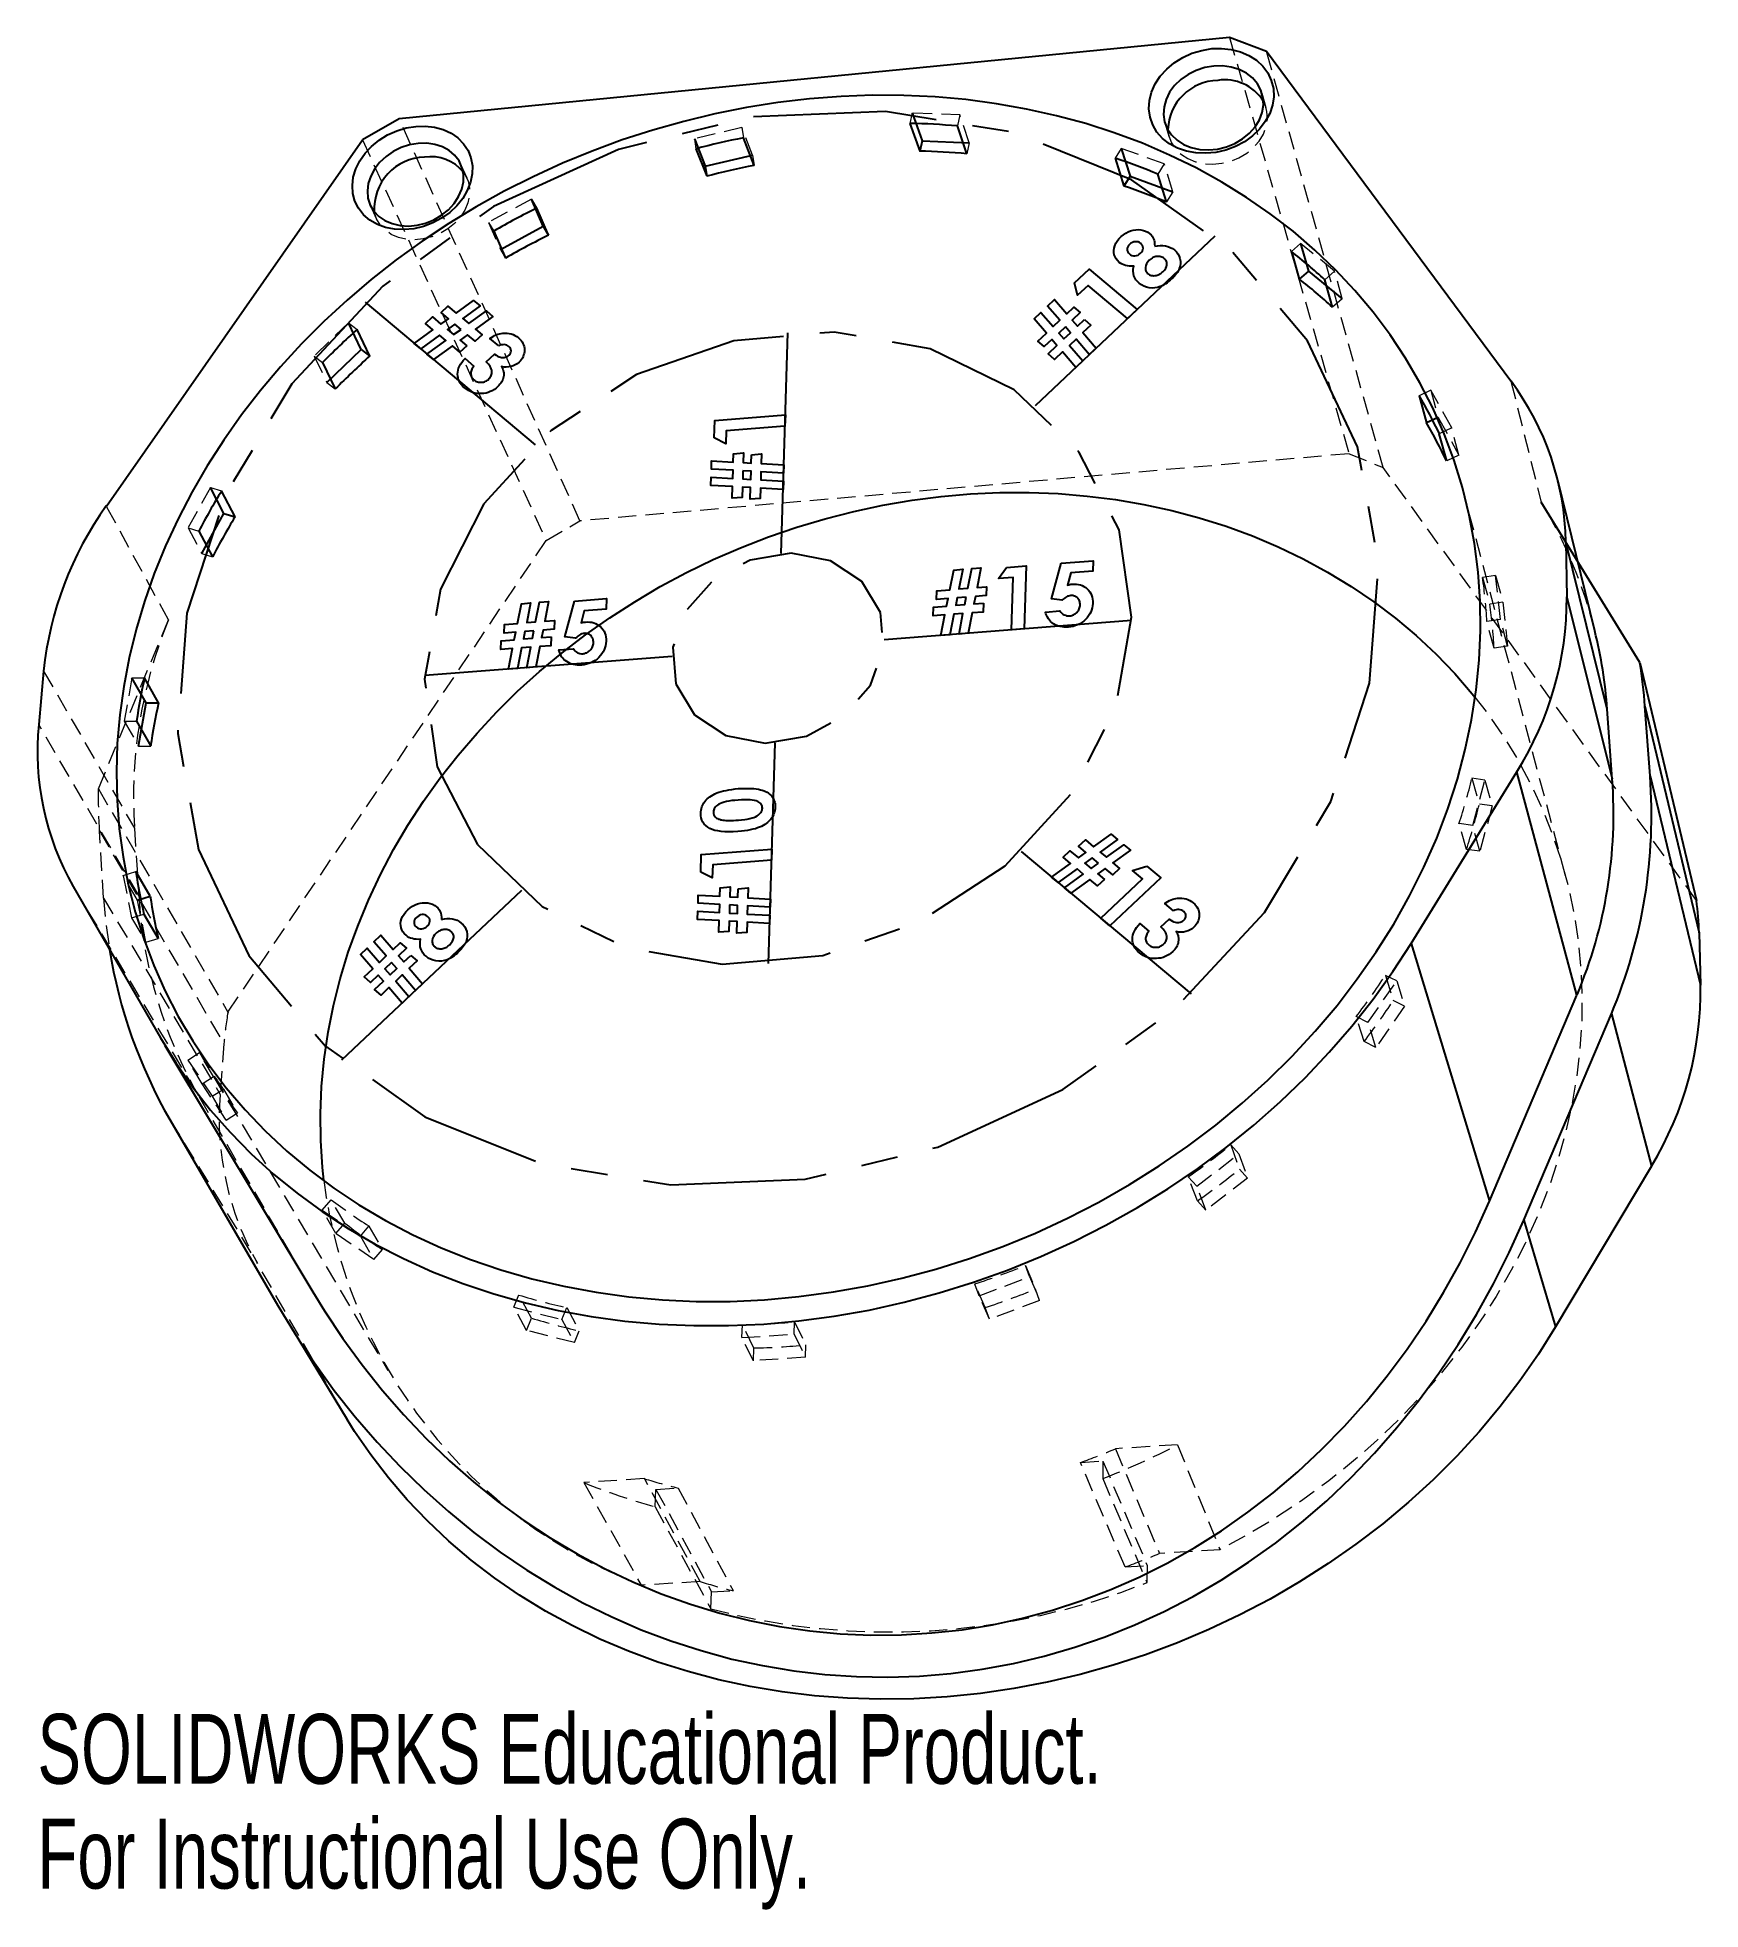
# Model space of a CAD drawing. Header units: millimetres. Extents: x -64 to 51, y -57 to 73.
import ezdxf

# ---------------------------------------------------------------- set-up
doc = ezdxf.new("R2010")
doc.units = ezdxf.units.MM
doc.linetypes.add('CENTERX2', pattern=[20.32, 12.7, -2.54, 2.54, -2.54])
doc.linetypes.add('HIDDEN', pattern=[1.905, 1.27, -0.635])
doc.styles.add('SLDTEXTSTYLE0', font='TXT', dxfattribs={"width": 0.7})

msp = doc.modelspace()

# ---------------------------------------------------------------- texts
at = {"color": 7, "linetype": 'Continuous', "char_height": 4.8336, "attachment_point": 1, "style": 'SLDTEXTSTYLE0'}
for s, insert in [('SOLIDWORKS Educational Product.', (-64.09, -43.36)), ('For Instructional Use Only.', (-64.09, -50.61))]:
    msp.add_mtext(s, dxfattribs=dict(at, insert=insert))

# ---------------------------------------------------------------- linework, layer by layer
at = {"color": 7, "linetype": 'Continuous', "lineweight": 25}
for p, q in [((18.44, 72.66), (-39.05, 67.03)), ((21, 71.68), (18.44, 72.66)), ((37.92, 48.87), (21, 71.68)), ((-3.53, 67.43), (-2.85, 65.51)), ((-39.05, 67.03), (-41.59, 65.58)), ((-3.69, 66.71), (-3.01, 64.79)), ((0.26, 64.61), (-0.4, 66.53)), ((-59.32, 40.23), (-41.59, 65.58)), ((-18.61, 65.65), (-17.86, 63.74)), ((-18.51, 64.95), (-17.75, 63.05)), ((-14.47, 63.8), (-15.21, 65.7)), ((-2.85, 65.51), (-3.01, 64.79)), ((-2.85, 65.51), (0.42, 65.36)), ((10.94, 64.97), (11.55, 63.05)), ((-17.86, 63.74), (-14.59, 64.52)), ((-17.86, 63.74), (-17.75, 63.05)), ((10.52, 64.3), (11.13, 62.37)), ((11.55, 63.05), (11.13, 62.37)), ((11.55, 63.05), (14.51, 61.97)), ((14.07, 61.27), (13.48, 63.19)), ((-29.08, 59.59), (-29.89, 61.47)), ((-28.7, 58.97), (-29.51, 60.85)), ((-32.5, 59.26), (-31.68, 57.39)), ((-32.04, 57.98), (-29.08, 59.59)), ((-29.08, 59.59), (-28.7, 58.97)), ((23.36, 58.4), (23.91, 56.49)), ((22.72, 57.84), (23.26, 55.93)), ((23.91, 56.49), (23.26, 55.93)), ((23.91, 56.49), (26.24, 54.56)), ((25.57, 53.98), (25.03, 55.89)), ((-41.68, 51.07), (-42.56, 52.91)), ((-41.08, 50.61), (-41.96, 52.45)), ((-44.05, 48.77), (-41.68, 51.07)), ((-41.68, 51.07), (-41.08, 50.61)), ((-44.36, 50.16), (-43.47, 48.33)), ((31.56, 47.86), (32.07, 45.98)), ((32.88, 46.35), (32.07, 45.98)), ((33.47, 43.35), (32.96, 45.23)), ((-51.18, 39.72), (-52.12, 41.52)), ((43.72, 31.59), (41.16, 42.01)), ((-50.4, 39.48), (-51.34, 41.28)), ((46.85, 29.39), (40.01, 40.5)), ((-52.72, 36.94), (-51.18, 39.72)), ((-51.18, 39.72), (-50.4, 39.48)), ((-52.92, 38.49), (-51.97, 36.71)), ((41.71, 37.75), (41.78, 33.93)), ((44.58, 26.16), (41.71, 37.75)), ((41.78, 33.93), (44.93, 21.34)), ((-63.66, 28.81), (-64, 25.1)), ((46.85, 29.39), (50.76, 12.93)), ((-56.57, 26.6), (-57.55, 28.34)), ((-55.7, 26.6), (-56.67, 28.35)), ((-57.09, 23.6), (-56.57, 26.6)), ((-56.57, 26.6), (-55.7, 26.6)), ((44.93, 21.34), (44.58, 26.16)), ((47.55, 21.55), (47.19, 26.37)), ((47.19, 26.37), (50.94, 10.69)), ((-57.23, 25.34), (-56.25, 23.6)), ((31, 9.96), (38.32, 21.83)), ((42.49, 6.39), (38.32, 21.83)), ((47.55, 21.55), (51.04, 7.08)), ((-56.28, 13.23), (-57.27, 14.93)), ((-61.62, 13.9), (-55.58, 3.43)), ((-57.16, 12.96), (-56.28, 13.23)), ((-56.72, 11.99), (-55.73, 10.3)), ((50.94, 10.69), (51.04, 7.08)), ((31, 9.96), (36.44, -7.87)), ((36.44, -7.87), (42.49, 6.39)), ((38.8, -9.18), (44.87, 5.09)), ((44.87, 5.09), (47.64, -5.45)), ((-55.27, 2.9), (-45.03, -14.16)), ((-54.92, -2.23), (-47.45, -15.09)), ((47.64, -5.45), (41, -16.58)), ((38.8, -9.18), (41, -16.58)), ((-46.79, -16.19), (-42.65, -22.98))]:
    msp.add_line(p, q, dxfattribs=at)
at = {"color": 7, "linetype": 'HIDDEN', "lineweight": 18}
for p, q in [((18.44, 72.66), (26.71, 43.85)), ((29.08, 42.89), (21, 71.68)), ((20.97, 67.78), (20.69, 68.77)), ((-3.53, 67.43), (-3.69, 66.71)), ((-0.24, 67.29), (-3.53, 67.43)), ((-26.53, 39.2), (-39.05, 67.03)), ((-15.32, 66.42), (-18.61, 65.65)), ((-15.32, 66.42), (-15.21, 65.7)), ((-14.59, 64.52), (-15.32, 66.42)), ((-0.24, 67.29), (-0.4, 66.53)), ((0.42, 65.36), (-0.24, 67.29)), ((13.96, 66.75), (14.26, 65.76)), ((-41.59, 65.58), (-28.87, 37.84)), ((-18.61, 65.65), (-18.51, 64.95)), ((0.42, 65.36), (0.26, 64.61)), ((10.94, 64.97), (10.52, 64.3)), ((13.92, 63.9), (10.94, 64.97)), ((-34.35, 62.91), (-34.78, 63.86)), ((-14.59, 64.52), (-14.47, 63.8)), ((13.92, 63.9), (13.48, 63.19)), ((14.51, 61.97), (13.92, 63.9)), ((-41.05, 61.04), (-40.61, 60.09)), ((-29.89, 61.47), (-32.87, 59.85)), ((-29.89, 61.47), (-29.51, 60.85)), ((14.51, 61.97), (14.07, 61.27)), ((-32.87, 59.85), (-32.04, 57.98)), ((-32.87, 59.85), (-32.5, 59.26)), ((23.36, 58.4), (22.72, 57.84)), ((25.71, 56.48), (23.36, 58.4)), ((-32.04, 57.98), (-31.68, 57.39)), ((25.71, 56.48), (25.03, 55.89)), ((26.24, 54.56), (25.71, 56.48)), ((26.24, 54.56), (25.57, 53.98)), ((-42.56, 52.91), (-44.94, 50.6)), ((-42.56, 52.91), (-41.96, 52.45)), ((-44.94, 50.6), (-44.05, 48.77)), ((-44.94, 50.6), (-44.36, 50.16)), ((-44.05, 48.77), (-43.47, 48.33)), ((32.38, 48.24), (31.56, 47.86)), ((32.38, 48.24), (32.88, 46.35)), ((33.82, 45.63), (32.38, 48.24)), ((37.92, 48.87), (40.01, 40.5)), ((32.88, 46.35), (34.32, 43.75)), ((33.82, 45.63), (32.96, 45.23)), ((34.32, 43.75), (33.82, 45.63)), ((26.71, 43.85), (-26.53, 39.2)), ((26.71, 43.85), (29.08, 42.89)), ((50.76, 12.93), (29.08, 42.89)), ((34.32, 43.75), (33.47, 43.35)), ((-52.12, 41.52), (-53.66, 38.72)), ((-52.12, 41.52), (-51.34, 41.28)), ((-55.02, 32.35), (-59.32, 40.23)), ((41.7, 14.63), (34.64, 41.19)), ((-28.87, 37.84), (-26.53, 39.2)), ((-53.66, 38.72), (-52.92, 38.49)), ((-53.66, 38.72), (-52.72, 36.94)), ((-50.9, 5.21), (-28.87, 37.84)), ((-52.72, 36.94), (-51.97, 36.71)), ((36.86, 35.42), (35.96, 35.28)), ((35.96, 35.28), (36.45, 33.43)), ((37.2, 32.37), (36.86, 35.42)), ((36.86, 35.42), (37.35, 33.57)), ((37.35, 33.57), (36.45, 33.43)), ((37.35, 33.57), (37.69, 30.54)), ((-59.87, 20.66), (-55.02, 32.35)), ((37.2, 32.37), (36.25, 32.23)), ((36.75, 30.39), (36.25, 32.23)), ((37.69, 30.54), (37.2, 32.37)), ((37.69, 30.54), (36.75, 30.39)), ((-63.66, 28.81), (-57.37, 17.93)), ((-57.55, 28.34), (-58.08, 25.33)), ((-57.55, 28.34), (-56.67, 28.35)), ((-57.08, 13.28), (-64, 25.1)), ((-58.08, 25.33), (-57.23, 25.34)), ((-58.08, 25.33), (-57.09, 23.6)), ((-57.09, 23.6), (-56.25, 23.6)), ((35.22, 21.39), (35.73, 19.59)), ((36.12, 21.26), (35.22, 21.39)), ((35.27, 18.11), (36.12, 21.26)), ((36.12, 21.26), (36.62, 19.47)), ((-59.87, 20.66), (-50.9, 5.21)), ((36.62, 19.47), (35.73, 19.59)), ((36.62, 19.47), (35.77, 16.34)), ((34.84, 16.47), (34.33, 18.25)), ((35.27, 18.11), (34.33, 18.25)), ((-59.51, 13.09), (-59.8, 17.74)), ((-59.8, 17.74), (-51.18, 3.01)), ((-57.37, 17.93), (-57.08, 13.28)), ((35.77, 16.34), (35.27, 18.11)), ((35.77, 16.34), (34.84, 16.47)), ((-58.16, 14.66), (-57.27, 14.93)), ((-57.16, 12.96), (-58.16, 14.66)), ((-58.16, 14.66), (-57.57, 11.73)), ((-61.62, 13.9), (-52.9, -0.65)), ((-59.51, 13.09), (-51.44, -0.49)), ((-56.58, 10.05), (-57.16, 12.96)), ((-57.57, 11.73), (-56.72, 11.99)), ((-57.57, 11.73), (-56.58, 10.05)), ((-56.58, 10.05), (-55.73, 10.3)), ((28.02, 4.49), (30.01, 7.36)), ((29.23, 7.75), (29.77, 6.01)), ((30.01, 7.36), (29.23, 7.75)), ((30.01, 7.36), (30.55, 5.62)), ((30.55, 5.62), (28.57, 2.76)), ((30.55, 5.62), (29.77, 6.01)), ((-53.84, 4.04), (-52.85, 2.36)), ((27.76, 3.18), (27.2, 4.9)), ((28.02, 4.49), (27.2, 4.9)), ((28.57, 2.76), (28.02, 4.49)), ((-55.58, 3.43), (-45.41, -13.52)), ((-51.18, 3.01), (-51.44, -0.49)), ((28.57, 2.76), (27.76, 3.18)), ((-53.68, 1.89), (-52.88, 2.41)), ((-53.68, 1.89), (-51.99, -0.62)), ((-52.69, 0.24), (-53.68, 1.89)), ((-51.9, 0.75), (-52.88, 2.41)), ((-52.69, 0.24), (-51.9, 0.75)), ((-51.02, -2.27), (-52.69, 0.24)), ((-51.87, 0.71), (-39.83, -19.6)), ((-52.9, -0.65), (-45.41, -13.52)), ((-51.99, -0.62), (-51.22, -0.13)), ((-51.99, -0.62), (-51.02, -2.27)), ((-51.22, -0.13), (-50.25, -1.77)), ((-54.92, -2.23), (-48.87, -12.17)), ((-51.02, -2.27), (-50.25, -1.77)), ((16.18, -6.84), (19.09, -4.6)), ((18.52, -3.98), (19.12, -5.66)), ((19.09, -4.6), (18.52, -3.98)), ((19.09, -4.6), (19.69, -6.28)), ((16.21, -7.86), (15.58, -6.19)), ((16.18, -6.84), (15.58, -6.19)), ((19.69, -6.28), (16.8, -8.51)), ((19.69, -6.28), (19.12, -5.66)), ((16.8, -8.51), (16.18, -6.84)), ((-44.37, -8.5), (-43.76, -7.78)), ((-44.37, -8.5), (-41.73, -10.3)), ((-43.43, -10.12), (-44.37, -8.5)), ((-42.81, -9.4), (-43.76, -7.78)), ((16.8, -8.51), (16.21, -7.86)), ((-43.43, -10.12), (-42.81, -9.4)), ((-40.8, -11.92), (-43.43, -10.12)), ((-41.73, -10.3), (-41.14, -9.61)), ((-41.73, -10.3), (-40.8, -11.92)), ((-41.14, -9.61), (-40.21, -11.23)), ((-40.8, -11.92), (-40.21, -11.23)), ((-43.15, -22.12), (-48.87, -12.17)), ((4.31, -12.32), (5, -13.96)), ((4.6, -13.1), (4.31, -12.32)), ((-45.41, -13.52), (-45.03, -14.16)), ((1.52, -15.24), (0.81, -13.61)), ((1.11, -14.43), (0.81, -13.61)), ((1.11, -14.43), (4.6, -13.1)), ((4.6, -13.1), (5.29, -14.74)), ((5.29, -14.74), (5, -13.96)), ((-47.45, -15.09), (-43.15, -22.12)), ((-31.11, -15.22), (-30.76, -14.37)), ((-31.11, -15.22), (-27.78, -16.06)), ((-30.23, -16.82), (-31.11, -15.22)), ((-29.88, -15.97), (-30.76, -14.37)), ((-27.78, -16.06), (-27.45, -15.24)), ((-27.45, -15.24), (-26.58, -16.85)), ((1.82, -16.05), (1.11, -14.43)), ((1.82, -16.05), (1.52, -15.24)), ((5.29, -14.74), (1.82, -16.05)), ((-30.23, -16.82), (-29.88, -15.97)), ((-26.92, -17.66), (-30.23, -16.82)), ((-27.78, -16.06), (-26.92, -17.66)), ((-15.33, -17.32), (-15.29, -16.43)), ((-14.49, -18.04), (-15.29, -16.43)), ((-11.7, -17.07), (-11.67, -16.22)), ((-11.67, -16.22), (-10.89, -17.83)), ((-26.92, -17.66), (-26.58, -16.85)), ((-15.33, -17.32), (-11.7, -17.07)), ((-14.53, -18.92), (-15.33, -17.32)), ((-14.53, -18.92), (-14.49, -18.04)), ((-11.7, -17.07), (-10.92, -18.68)), ((-10.92, -18.68), (-10.89, -17.83)), ((-10.92, -18.68), (-14.53, -18.92)), ((-42.65, -22.98), (-43.15, -22.12)), ((8.11, -25.96), (9.67, -25.86)), ((9.67, -25.86), (9.66, -27.07)), ((9.67, -25.86), (12.74, -33.09)), ((14.84, -24.74), (10.54, -25.01)), ((10.54, -25.01), (13.58, -32.26)), ((14.84, -24.74), (17.77, -32)), ((-22.07, -27.08), (-26.26, -27.35)), ((-18.21, -34.2), (-22.07, -27.08)), ((11.21, -33.19), (8.11, -25.96)), ((9.66, -27.07), (12.72, -34.27)), ((-26.26, -27.35), (-22.29, -34.45)), ((-21.33, -29.02), (-21.27, -27.82)), ((-21.27, -27.82), (-19.74, -27.73)), ((-21.27, -27.82), (-17.43, -34.92)), ((-19.74, -27.73), (-15.93, -34.83)), ((-21.33, -29.02), (-17.47, -36.09)), ((17.77, -32), (13.58, -32.26)), ((11.21, -33.19), (12.74, -33.09)), ((12.74, -33.09), (12.72, -34.27)), ((-18.21, -34.2), (-22.29, -34.45)), ((-17.47, -36.09), (-17.43, -34.92)), ((-17.43, -34.92), (-15.93, -34.83))]:
    msp.add_line(p, q, dxfattribs=at)
at = {"color": 7, "linetype": 'Continuous'}
for p, q in [((17.41, 58.91), (4.97, 47.17)), ((-41.41, 54.33), (-29.63, 44.47)), ((-12.61, 36.94), (-12.14, 52.21)), ((11.66, 32.3), (-5.47, 30.96)), ((-20.15, 29.82), (-37.28, 28.49)), ((-13.49, 8.58), (-13.01, 23.85)), ((4.01, 16.31), (15.79, 6.46)), ((-30.59, 13.62), (-43.04, 1.88))]:
    msp.add_line(p, q, dxfattribs=at)
at = {"color": 7, "linetype": 'Continuous', "lineweight": 25, "flags": 128}
for points in [[(17.2, 71.88), (17.89, 71.9), (18.56, 71.82), (19.2, 71.66), (19.78, 71.41), (20.3, 71.08), (20.74, 70.67), (21.09, 70.2), (21.33, 69.68), (21.47, 69.13), (21.5, 68.55), (21.41, 67.97), (21.22, 67.39), (20.91, 66.83), (20.52, 66.31), (20.03, 65.84), (19.47, 65.44), (18.85, 65.11), (18.19, 64.86), (17.49, 64.7), (16.8, 64.64), (16.11, 64.66), (15.45, 64.79), (14.83, 65), (14.28, 65.3), (13.8, 65.67), (13.41, 66.11), (13.12, 66.61), (12.94, 67.15), (12.86, 67.72), (12.89, 68.3), (13.04, 68.88), (13.29, 69.45), (13.64, 69.98), (14.09, 70.47), (14.61, 70.9), (15.2, 71.27), (15.83, 71.56), (16.51, 71.76), (17.2, 71.88)], [(17.34, 70.67), (16.72, 70.57), (16.12, 70.37), (15.57, 70.09), (15.06, 69.74), (14.63, 69.33), (14.29, 68.86), (14.04, 68.36), (13.9, 67.85), (13.86, 67.33), (13.94, 66.82), (14.13, 66.35), (14.42, 65.92), (14.8, 65.55), (15.26, 65.25), (15.79, 65.03), (16.37, 64.91), (16.98, 64.87), (17.61, 64.93), (18.22, 65.08), (18.8, 65.32), (19.34, 65.64), (19.81, 66.03), (20.2, 66.47), (20.5, 66.96), (20.69, 67.47), (20.78, 67.99), (20.75, 68.51), (20.61, 69), (20.37, 69.45), (20.03, 69.85), (19.61, 70.18), (19.11, 70.44), (18.55, 70.61), (17.95, 70.68), (17.34, 70.67)], [(-10.65, 68.41), (-12.83, 68.15), (-15.01, 67.8), (-17.19, 67.37), (-19.34, 66.85), (-21.48, 66.25), (-23.6, 65.56), (-25.69, 64.79), (-27.75, 63.95), (-29.78, 63.02), (-31.77, 62.01), (-33.71, 60.93), (-35.61, 59.78), (-37.46, 58.55), (-39.25, 57.26), (-40.98, 55.9), (-42.65, 54.48), (-44.26, 53), (-45.8, 51.46), (-47.26, 49.87), (-48.65, 48.22), (-49.96, 46.53), (-51.19, 44.79), (-52.33, 43.01), (-53.39, 41.2), (-54.35, 39.35), (-55.22, 37.47), (-56, 35.56), (-56.68, 33.63), (-57.26, 31.68), (-57.74, 29.72), (-58.12, 27.75), (-58.39, 25.77), (-58.56, 23.79), (-58.62, 21.82), (-58.58, 19.85), (-58.43, 17.89), (-58.16, 15.95), (-57.8, 14.03), (-57.32, 12.14), (-56.73, 10.27), (-56.04, 8.44), (-55.24, 6.65), (-54.34, 4.91), (-53.34, 3.21), (-52.23, 1.56), (-51.02, -0.03), (-49.72, -1.55), (-48.32, -3.02), (-46.82, -4.41), (-45.24, -5.73), (-43.58, -6.97), (-41.83, -8.14), (-40, -9.22), (-38.1, -10.21), (-36.13, -11.11), (-34.1, -11.92), (-32.01, -12.63), (-29.86, -13.25), (-27.66, -13.77), (-25.42, -14.18), (-23.14, -14.5), (-20.82, -14.71), (-18.48, -14.81), (-16.13, -14.81), (-13.75, -14.7), (-11.37, -14.48), (-8.99, -14.16), (-6.61, -13.74), (-4.24, -13.21), (-1.89, -12.58), (0.44, -11.84), (2.74, -11.01), (5, -10.08), (7.21, -9.06), (9.39, -7.94), (11.5, -6.73), (13.56, -5.44), (15.55, -4.07), (17.48, -2.62), (19.32, -1.09), (21.09, 0.5), (22.78, 2.16), (24.37, 3.89), (25.88, 5.67), (27.28, 7.5), (28.59, 9.37), (29.8, 11.29), (30.9, 13.25), (31.89, 15.23), (32.78, 17.24), (33.55, 19.28), (34.21, 21.32), (34.76, 23.38), (35.19, 25.44), (35.51, 27.51), (35.71, 29.56), (35.8, 31.61), (35.78, 33.64), (35.64, 35.65), (35.39, 37.63), (35.03, 39.59), (34.56, 41.51), (33.98, 43.39), (33.29, 45.23), (32.51, 47.02), (31.62, 48.76), (30.63, 50.45), (29.55, 52.08), (28.38, 53.64), (27.12, 55.15), (25.77, 56.58), (24.35, 57.94), (22.84, 59.24), (21.26, 60.45), (19.61, 61.59), (17.9, 62.65), (16.12, 63.63), (14.29, 64.52), (12.4, 65.33), (10.46, 66.05), (8.48, 66.69), (6.45, 67.24), (4.39, 67.7), (2.3, 68.07), (0.19, 68.35), (-1.95, 68.54), (-4.11, 68.64), (-6.28, 68.65), (-8.46, 68.57), (-10.65, 68.41)], [(-37.9, 66.5), (-37.24, 66.52), (-36.6, 66.45), (-36, 66.28), (-35.46, 66.03), (-34.98, 65.7), (-34.59, 65.3), (-34.28, 64.84), (-34.08, 64.33), (-33.98, 63.78), (-33.99, 63.21), (-34.1, 62.63), (-34.33, 62.06), (-34.65, 61.52), (-35.06, 61.01), (-35.55, 60.55), (-36.11, 60.15), (-36.72, 59.82), (-37.37, 59.58), (-38.04, 59.42), (-38.71, 59.36), (-39.37, 59.39), (-39.99, 59.51), (-40.56, 59.72), (-41.08, 60.02), (-41.51, 60.39), (-41.86, 60.83), (-42.11, 61.32), (-42.25, 61.85), (-42.29, 62.41), (-42.23, 62.99), (-42.05, 63.56), (-41.78, 64.11), (-41.41, 64.64), (-40.96, 65.12), (-40.43, 65.55), (-39.85, 65.91), (-39.22, 66.19), (-38.57, 66.39), (-37.9, 66.5)], [(-37.73, 65.32), (-38.33, 65.22), (-38.91, 65.03), (-39.46, 64.76), (-39.96, 64.41), (-40.4, 64), (-40.76, 63.55), (-41.02, 63.05), (-41.19, 62.54), (-41.25, 62.03), (-41.21, 61.53), (-41.06, 61.06), (-40.81, 60.64), (-40.46, 60.27), (-40.03, 59.98), (-39.54, 59.77), (-38.99, 59.64), (-38.41, 59.6), (-37.81, 59.66), (-37.22, 59.81), (-36.64, 60.04), (-36.11, 60.35), (-35.64, 60.73), (-35.24, 61.17), (-34.93, 61.65), (-34.71, 62.16), (-34.6, 62.67), (-34.6, 63.18), (-34.7, 63.66), (-34.9, 64.11), (-35.21, 64.5), (-35.59, 64.83), (-36.06, 65.09), (-36.58, 65.25), (-37.14, 65.33), (-37.73, 65.32)], [(-44.27, -6.43), (-44.36, -5.54), (-44.48, -3.68), (-44.5, -1.81), (-44.42, 0.06), (-44.25, 1.94), (-43.97, 3.81), (-43.6, 5.67), (-43.13, 7.52), (-42.57, 9.35), (-41.92, 11.16), (-41.18, 12.95), (-40.35, 14.72), (-39.44, 16.45), (-38.44, 18.14), (-37.36, 19.8), (-36.2, 21.42), (-34.97, 22.99), (-33.66, 24.52), (-32.29, 25.99), (-30.85, 27.41), (-29.34, 28.77), (-27.77, 30.08), (-26.15, 31.32), (-24.47, 32.49), (-22.74, 33.61), (-20.97, 34.65), (-19.15, 35.62), (-17.3, 36.52), (-15.41, 37.34), (-13.48, 38.09), (-11.53, 38.76), (-9.56, 39.35), (-7.57, 39.86), (-5.56, 40.28), (-3.54, 40.63), (-1.52, 40.89), (0.51, 41.07), (2.54, 41.16), (4.56, 41.17), (6.57, 41.09), (8.57, 40.92), (10.55, 40.67), (12.51, 40.34), (14.44, 39.92), (16.34, 39.41), (18.2, 38.83), (20.02, 38.16), (21.81, 37.41), (23.54, 36.57), (25.22, 35.66), (26.85, 34.67), (28.42, 33.61), (29.93, 32.47), (31.36, 31.26), (32.73, 29.98), (34.03, 28.64), (35.24, 27.23), (35.42, 27.01)], [(-55.58, 3.43), (-54.52, 1.71), (-53.36, 0.04), (-52.1, -1.57), (-50.74, -3.11), (-49.29, -4.59), (-47.75, -6), (-46.11, -7.33), (-44.39, -8.59), (-42.59, -9.76), (-40.71, -10.85), (-38.76, -11.85), (-36.74, -12.76), (-34.65, -13.58), (-32.5, -14.3), (-30.3, -14.92), (-28.05, -15.44), (-25.75, -15.86), (-23.42, -16.18), (-21.05, -16.39), (-18.66, -16.49), (-16.24, -16.49), (-13.81, -16.38), (-11.38, -16.16), (-8.94, -15.84), (-6.5, -15.41), (-4.08, -14.87), (-1.67, -14.23), (0.71, -13.49), (3.06, -12.65), (5.38, -11.71), (7.66, -10.67), (9.88, -9.54), (12.06, -8.32), (14.17, -7.02), (16.23, -5.63), (18.21, -4.16), (20.11, -2.61), (21.94, -1), (23.69, 0.69), (25.34, 2.44), (26.9, 4.24), (28.37, 6.1), (29.74, 8.01), (31, 9.96)], [(-45.03, -14.16), (-44.22, -15.47), (-42.95, -17.37), (-41.61, -19.21), (-40.2, -20.97), (-38.72, -22.67), (-37.18, -24.29), (-35.57, -25.84), (-33.91, -27.3), (-32.19, -28.68), (-30.42, -29.97), (-28.6, -31.17), (-26.73, -32.28), (-24.83, -33.3), (-22.88, -34.22), (-20.9, -35.04), (-18.89, -35.76), (-16.85, -36.38), (-14.79, -36.9), (-12.71, -37.31), (-10.61, -37.61), (-8.51, -37.81), (-6.4, -37.9), (-4.28, -37.89), (-2.17, -37.76), (-0.07, -37.53), (2.03, -37.19), (4.11, -36.74), (6.17, -36.18), (8.2, -35.52), (10.21, -34.75), (12.19, -33.89), (14.13, -32.92), (16.04, -31.84), (17.89, -30.68), (19.7, -29.41), (21.46, -28.06), (23.17, -26.61), (24.81, -25.07), (26.39, -23.45), (27.91, -21.75), (29.36, -19.97), (30.74, -18.12), (32.04, -16.19), (33.26, -14.2), (34.4, -12.15), (35.46, -10.03), (36.44, -7.87)], [(-47.45, -15.09), (-46.22, -17.11), (-44.91, -19.07), (-43.54, -20.97), (-42.09, -22.8), (-40.57, -24.55), (-38.99, -26.23), (-37.34, -27.84), (-35.64, -29.36), (-33.88, -30.8), (-32.06, -32.16), (-30.2, -33.42), (-28.28, -34.59), (-26.33, -35.67), (-24.33, -36.64), (-22.3, -37.53), (-20.24, -38.31), (-18.14, -38.98), (-16.03, -39.56), (-13.89, -40.02), (-11.73, -40.38), (-9.57, -40.64), (-7.39, -40.78), (-5.21, -40.82), (-3.03, -40.75), (-0.85, -40.57), (1.32, -40.27), (3.47, -39.88), (5.61, -39.37), (7.73, -38.75), (9.82, -38.03), (11.88, -37.2), (13.91, -36.27), (15.91, -35.24), (17.86, -34.1), (19.76, -32.87), (21.62, -31.54), (23.42, -30.12), (25.17, -28.61), (26.86, -27), (28.48, -25.32), (30.03, -23.55), (31.52, -21.7), (32.93, -19.78), (34.27, -17.79), (35.53, -15.73), (36.7, -13.6), (37.79, -11.42), (38.8, -9.18)], [(41, -16.58), (39.82, -18.46), (38.54, -20.3), (37.17, -22.09), (35.71, -23.84), (34.17, -25.52), (32.54, -27.15), (30.83, -28.71), (29.04, -30.2), (27.19, -31.62), (25.27, -32.96), (23.28, -34.23), (21.24, -35.41), (19.15, -36.51), (17.01, -37.52), (14.83, -38.44), (12.62, -39.26), (10.37, -39.99), (8.1, -40.63), (5.81, -41.16), (3.5, -41.6), (1.19, -41.94), (-1.12, -42.17), (-3.43, -42.31), (-5.74, -42.34), (-8.02, -42.27), (-10.29, -42.1), (-12.53, -41.83), (-14.74, -41.46), (-16.92, -40.99), (-19.05, -40.43), (-21.13, -39.77), (-23.17, -39.02), (-25.15, -38.18), (-27.07, -37.25), (-28.92, -36.24), (-30.71, -35.15), (-32.42, -33.97), (-34.06, -32.72), (-35.62, -31.4), (-37.09, -30), (-38.49, -28.54), (-39.79, -27.02), (-41, -25.44), (-42.13, -23.81), (-42.65, -22.98)]]:
    msp.add_lwpolyline(points, dxfattribs=at)
at = {"color": 7, "linetype": 'CENTERX2', "flags": 128}
for points in [[(-52.93, 16.46), (-49.46, 9.12), (-44.15, 2.86), (-37.28, -2.03), (-29.17, -5.28), (-20.25, -6.75), (-10.95, -6.36), (-1.75, -4.13), (6.9, -0.16), (14.56, 5.34), (20.85, 12.09), (25.45, 19.77), (28.13, 27.97), (28.76, 36.3), (27.3, 44.33), (23.84, 51.66), (18.53, 57.93), (11.65, 62.81), (3.55, 66.07), (-5.37, 67.54), (-14.67, 67.15), (-23.87, 64.91), (-32.52, 60.95), (-40.18, 55.45), (-46.47, 48.69), (-51.07, 41.02), (-53.75, 32.81), (-54.38, 24.49), (-52.93, 16.46)], [(-36.41, 22.19), (-33.62, 16.81), (-29.14, 12.52), (-23.35, 9.68), (-16.69, 8.52), (-9.73, 9.13), (-3.01, 11.46), (2.91, 15.33), (7.56, 20.42), (10.56, 26.31), (11.66, 32.54), (10.79, 38.59), (8, 43.98), (3.52, 48.27), (-2.28, 51.11), (-8.93, 52.27), (-15.89, 51.66), (-22.61, 49.33), (-28.53, 45.46), (-33.18, 40.37), (-36.18, 34.47), (-37.29, 28.25), (-36.41, 22.19)], [(-19.89, 27.93), (-18.6, 25.79), (-16.44, 24.35), (-13.72, 23.82), (-10.86, 24.3), (-8.3, 25.71), (-6.42, 27.83), (-5.52, 30.33), (-5.73, 32.85), (-7.02, 35), (-9.19, 36.44), (-11.91, 36.96), (-14.76, 36.49), (-17.32, 35.08), (-19.2, 32.96), (-20.1, 30.45), (-19.89, 27.93)]]:
    msp.add_lwpolyline(points, dxfattribs=at)
at = {"color": 7, "linetype": 'HIDDEN', "lineweight": 18, "flags": 128}
for points in [[(14.17, 66.27), (14.24, 65.84), (14.43, 65.36), (14.71, 64.93), (15.1, 64.56), (15.56, 64.27), (16.09, 64.05), (16.67, 63.92), (17.28, 63.89), (17.9, 63.95), (18.51, 64.1), (19.09, 64.33), (19.63, 64.65), (20.1, 65.04), (20.48, 65.48), (20.78, 65.97), (20.97, 66.48), (21.06, 67), (21.03, 67.52), (20.9, 68.01), (20.77, 68.27)], [(-34.6, 63.34), (-34.48, 63.15), (-34.28, 62.71), (-34.17, 62.22), (-34.18, 61.71), (-34.29, 61.2), (-34.51, 60.7), (-34.82, 60.22), (-35.21, 59.78), (-35.69, 59.4), (-36.21, 59.09), (-36.79, 58.86), (-37.38, 58.71), (-37.98, 58.65), (-38.56, 58.69), (-39.1, 58.81), (-39.6, 59.03), (-40.02, 59.32), (-40.37, 59.69), (-40.62, 60.11), (-40.77, 60.58), (-40.77, 60.59)], [(35.42, 27.01), (36.38, 25.76), (37.44, 24.23), (38.4, 22.65), (39.28, 21.01), (40.07, 19.33), (40.76, 17.6), (41.36, 15.83), (41.86, 14.02), (42.25, 12.18), (42.55, 10.31), (42.74, 8.42), (42.83, 6.51), (42.82, 4.58), (42.69, 2.65), (42.47, 0.7), (42.13, -1.24), (41.69, -3.18), (41.15, -5.11), (40.5, -7.03), (39.75, -8.93), (38.9, -10.81), (37.94, -12.66), (36.89, -14.47), (35.75, -16.25), (34.51, -17.98), (33.18, -19.67), (31.76, -21.3), (30.26, -22.88), (28.68, -24.4), (27.03, -25.85), (25.3, -27.23), (23.51, -28.54), (21.65, -29.78), (19.73, -30.93), (17.77, -32)], [(-59.51, 13.09), (-59.35, 11.29), (-59.1, 9.54)]]:
    msp.add_lwpolyline(points, dxfattribs=at)
at = {"color": 7, "linetype": 'Continuous', "flags": 128}
for points in [[(13.26, 58.2), (13.45, 58.24), (13.64, 58.26), (13.82, 58.26), (14, 58.24), (14.17, 58.19), (14.33, 58.13), (14.48, 58.05), (14.62, 57.95), (14.62, 57.95), (14.76, 57.82), (14.86, 57.68), (14.95, 57.52), (15, 57.36), (15.04, 57.18), (15.04, 57.01), (15.02, 56.84), (14.96, 56.66), (14.93, 56.58), (14.88, 56.49), (14.83, 56.4), (14.76, 56.31), (14.69, 56.22), (14.62, 56.13), (14.53, 56.04), (14.43, 55.94), (14.43, 55.94), (14.33, 55.85), (14.22, 55.76), (14.12, 55.68), (14.02, 55.61), (13.92, 55.55), (13.83, 55.49), (13.73, 55.44), (13.64, 55.41), (13.45, 55.35), (13.26, 55.32), (13.07, 55.31), (12.88, 55.33), (12.69, 55.37), (12.51, 55.44), (12.34, 55.53), (12.18, 55.64), (12.18, 55.64), (12.06, 55.76), (11.96, 55.88), (11.88, 56.01), (11.82, 56.16), (11.79, 56.31), (11.77, 56.47), (11.77, 56.64), (11.8, 56.82), (11.8, 56.82), (11.65, 56.82), (11.5, 56.82), (11.37, 56.84), (11.24, 56.87), (11.12, 56.91), (11, 56.96), (10.9, 57.02), (10.8, 57.09), (10.8, 57.09), (10.68, 57.21), (10.58, 57.33), (10.51, 57.47), (10.46, 57.61), (10.43, 57.77), (10.42, 57.92), (10.45, 58.08), (10.5, 58.24), (10.57, 58.41), (10.66, 58.56), (10.78, 58.72), (10.93, 58.87), (10.93, 58.87), (11.09, 59), (11.25, 59.11), (11.42, 59.21), (11.59, 59.28), (11.77, 59.33), (11.95, 59.35), (12.12, 59.36), (12.3, 59.34), (12.47, 59.3), (12.63, 59.25), (12.78, 59.17), (12.91, 59.07), (12.91, 59.07), (13, 58.99), (13.07, 58.91), (13.13, 58.82), (13.17, 58.73), (13.21, 58.62), (13.24, 58.5), (13.25, 58.36), (13.26, 58.2)], [(11.52, 58.33), (11.45, 58.25), (11.39, 58.17), (11.36, 58.08), (11.35, 57.99), (11.36, 57.9), (11.39, 57.82), (11.44, 57.74), (11.51, 57.67), (11.51, 57.67), (11.59, 57.61), (11.68, 57.57), (11.78, 57.55), (11.89, 57.55), (12, 57.57), (12.1, 57.6), (12.19, 57.65), (12.28, 57.72), (12.28, 57.72), (12.35, 57.8), (12.4, 57.89), (12.44, 57.98), (12.45, 58.07), (12.44, 58.17), (12.41, 58.25), (12.35, 58.33), (12.28, 58.41), (12.28, 58.41), (12.2, 58.47), (12.11, 58.5), (12.01, 58.52), (11.91, 58.52), (11.81, 58.5), (11.71, 58.46), (11.61, 58.41), (11.52, 58.33)], [(12.88, 57.24), (12.77, 57.12), (12.69, 57), (12.64, 56.87), (12.61, 56.74), (12.61, 56.67), (12.61, 56.61), (12.62, 56.55), (12.64, 56.5), (12.67, 56.44), (12.7, 56.39), (12.73, 56.35), (12.78, 56.31), (12.78, 56.31), (12.83, 56.27), (12.89, 56.23), (12.94, 56.21), (13, 56.19), (13.07, 56.17), (13.13, 56.17), (13.2, 56.16), (13.28, 56.17), (13.35, 56.18), (13.42, 56.2), (13.49, 56.22), (13.56, 56.25), (13.63, 56.29), (13.69, 56.33), (13.76, 56.38), (13.82, 56.44), (13.82, 56.44), (13.94, 56.56), (14.02, 56.68), (14.08, 56.81), (14.1, 56.93), (14.1, 56.99), (14.1, 57.05), (14.09, 57.11), (14.07, 57.16), (14.04, 57.22), (14.01, 57.27), (13.97, 57.31), (13.92, 57.36), (13.92, 57.36), (13.87, 57.4), (13.81, 57.43), (13.75, 57.46), (13.69, 57.48), (13.62, 57.49), (13.56, 57.5), (13.49, 57.5), (13.41, 57.5), (13.34, 57.49), (13.27, 57.47), (13.2, 57.44), (13.13, 57.42), (13.07, 57.38), (13, 57.34), (12.94, 57.29), (12.88, 57.24)], [(7.71, 55.68), (8.71, 56.63), (8.71, 56.63), (12.04, 53.84), (12.04, 53.84), (11.38, 53.21), (11.38, 53.21), (8.64, 55.5), (8.64, 55.5), (7.92, 54.82), (7.92, 54.82), (7.71, 55.68)], [(-34.37, 51.32), (-34.84, 50.87), (-34.84, 50.87), (-35.36, 51.31), (-35.36, 51.31), (-36.67, 50.36), (-36.67, 50.36), (-37.13, 50.74), (-37.13, 50.74), (-35.82, 51.69), (-35.82, 51.69), (-36.25, 52.05), (-36.25, 52.05), (-37.56, 51.1), (-37.56, 51.1), (-38.01, 51.48), (-38.01, 51.48), (-36.71, 52.43), (-36.71, 52.43), (-37.22, 52.86), (-37.22, 52.86), (-36.74, 53.31), (-36.74, 53.31), (-36.16, 52.82), (-36.16, 52.82), (-35.64, 53.19), (-35.64, 53.19), (-36.15, 53.61), (-36.15, 53.61), (-35.67, 54.06), (-35.67, 54.06), (-35.1, 53.58), (-35.1, 53.58), (-33.9, 54.46), (-33.9, 54.46), (-33.45, 54.09), (-33.45, 54.09), (-34.65, 53.21), (-34.65, 53.21), (-34.22, 52.85), (-34.22, 52.85), (-33.01, 53.73), (-33.01, 53.73), (-32.56, 53.34), (-32.56, 53.34), (-33.77, 52.47), (-33.77, 52.47), (-33.31, 52.08), (-33.31, 52.08), (-33.79, 51.64), (-33.79, 51.64), (-34.31, 52.07), (-34.31, 52.07), (-34.82, 51.7), (-34.82, 51.7), (-34.37, 51.32)], [(8.39, 53.13), (8.84, 52.75), (8.84, 52.75), (8.29, 52.23), (8.29, 52.23), (9.2, 51.16), (9.2, 51.16), (8.72, 50.71), (8.72, 50.71), (7.81, 51.77), (7.81, 51.77), (7.35, 51.34), (7.35, 51.34), (8.27, 50.28), (8.27, 50.28), (7.79, 49.82), (7.79, 49.82), (6.87, 50.89), (6.87, 50.89), (6.33, 50.38), (6.33, 50.38), (5.88, 50.76), (5.88, 50.76), (6.49, 51.34), (6.49, 51.34), (6.14, 51.76), (6.14, 51.76), (5.61, 51.26), (5.61, 51.26), (5.16, 51.63), (5.16, 51.63), (5.76, 52.2), (5.76, 52.2), (4.91, 53.19), (4.91, 53.19), (5.38, 53.63), (5.38, 53.63), (6.23, 52.65), (6.23, 52.65), (6.69, 53.08), (6.69, 53.08), (5.84, 54.07), (5.84, 54.07), (6.32, 54.52), (6.32, 54.52), (7.17, 53.53), (7.17, 53.53), (7.65, 53.99), (7.65, 53.99), (8.1, 53.61), (8.1, 53.61), (7.55, 53.09), (7.55, 53.09), (7.91, 52.67), (7.91, 52.67), (8.39, 53.13)], [(-34.76, 52.45), (-35.2, 52.82), (-35.2, 52.82), (-35.71, 52.44), (-35.71, 52.44), (-35.28, 52.09), (-35.28, 52.09), (-34.76, 52.45)], [(-32.16, 51.31), (-32.77, 51.82), (-32.77, 51.82), (-32.66, 51.9), (-32.55, 51.97), (-32.44, 52.02), (-32.33, 52.08), (-32.22, 52.12), (-32.11, 52.15), (-31.99, 52.17), (-31.88, 52.19), (-31.88, 52.19), (-31.73, 52.2), (-31.58, 52.19), (-31.43, 52.17), (-31.29, 52.14), (-31.16, 52.09), (-31.03, 52.03), (-30.91, 51.95), (-30.79, 51.86), (-30.79, 51.86), (-30.69, 51.77), (-30.61, 51.68), (-30.54, 51.58), (-30.48, 51.48), (-30.43, 51.38), (-30.4, 51.26), (-30.38, 51.15), (-30.38, 51.03), (-30.38, 50.91), (-30.4, 50.79), (-30.43, 50.68), (-30.47, 50.57), (-30.52, 50.47), (-30.59, 50.37), (-30.66, 50.27), (-30.75, 50.18), (-30.75, 50.18), (-30.87, 50.08), (-31.01, 49.99), (-31.15, 49.93), (-31.3, 49.88), (-31.46, 49.85), (-31.63, 49.84), (-31.79, 49.84), (-31.97, 49.88), (-31.97, 49.88), (-31.92, 49.79), (-31.88, 49.7), (-31.85, 49.61), (-31.83, 49.52), (-31.81, 49.44), (-31.81, 49.35), (-31.81, 49.25), (-31.83, 49.16), (-31.85, 49.07), (-31.88, 48.98), (-31.91, 48.9), (-31.96, 48.81), (-32.01, 48.73), (-32.07, 48.65), (-32.14, 48.57), (-32.22, 48.49), (-32.22, 48.49), (-32.34, 48.39), (-32.46, 48.29), (-32.6, 48.21), (-32.74, 48.15), (-32.88, 48.09), (-33.03, 48.05), (-33.19, 48.02), (-33.35, 48.01), (-33.51, 48.01), (-33.67, 48.02), (-33.82, 48.05), (-33.97, 48.09), (-34.12, 48.15), (-34.26, 48.22), (-34.39, 48.31), (-34.52, 48.4), (-34.52, 48.4), (-34.63, 48.51), (-34.73, 48.62), (-34.82, 48.73), (-34.88, 48.85), (-34.94, 48.97), (-34.97, 49.09), (-34.99, 49.22), (-35, 49.36), (-34.99, 49.49), (-34.97, 49.63), (-34.93, 49.77), (-34.87, 49.9), (-34.8, 50.04), (-34.71, 50.17), (-34.61, 50.3), (-34.49, 50.43), (-34.49, 50.43), (-33.87, 49.91), (-33.87, 49.91), (-33.92, 49.84), (-33.97, 49.77), (-34.01, 49.7), (-34.04, 49.63), (-34.06, 49.56), (-34.08, 49.5), (-34.09, 49.44), (-34.09, 49.38), (-34.07, 49.26), (-34.03, 49.15), (-33.96, 49.05), (-33.87, 48.96), (-33.87, 48.96), (-33.82, 48.91), (-33.76, 48.88), (-33.69, 48.85), (-33.63, 48.82), (-33.56, 48.81), (-33.5, 48.79), (-33.43, 48.79), (-33.35, 48.79), (-33.28, 48.8), (-33.21, 48.81), (-33.14, 48.83), (-33.08, 48.86), (-33.01, 48.89), (-32.95, 48.93), (-32.89, 48.97), (-32.84, 49.02), (-32.84, 49.02), (-32.78, 49.07), (-32.74, 49.14), (-32.7, 49.2), (-32.67, 49.27), (-32.65, 49.34), (-32.63, 49.41), (-32.63, 49.48), (-32.63, 49.56), (-32.64, 49.64), (-32.67, 49.72), (-32.7, 49.8), (-32.75, 49.88), (-32.8, 49.96), (-32.87, 50.04), (-32.94, 50.12), (-33.03, 50.2), (-33.03, 50.2), (-32.46, 50.74), (-32.46, 50.74), (-32.34, 50.66), (-32.23, 50.6), (-32.13, 50.55), (-32.04, 50.53), (-31.96, 50.51), (-31.87, 50.51), (-31.79, 50.51), (-31.71, 50.53), (-31.63, 50.55), (-31.56, 50.58), (-31.5, 50.62), (-31.44, 50.67), (-31.44, 50.67), (-31.38, 50.74), (-31.33, 50.81), (-31.31, 50.89), (-31.3, 50.97), (-31.31, 51.06), (-31.34, 51.13), (-31.38, 51.2), (-31.45, 51.27), (-31.45, 51.27), (-31.52, 51.32), (-31.6, 51.36), (-31.69, 51.38), (-31.79, 51.4), (-31.88, 51.39), (-31.98, 51.38), (-32.07, 51.35), (-32.16, 51.31)], [(7.07, 52.64), (6.61, 52.2), (6.61, 52.2), (6.97, 51.79), (6.97, 51.79), (7.42, 52.21), (7.42, 52.21), (7.07, 52.64)], [(-17.24, 44.94), (-17.2, 46.15), (-17.2, 46.15), (-12.31, 46.53), (-12.31, 46.53), (-12.34, 45.75), (-12.34, 45.75), (-16.41, 45.43), (-16.41, 45.43), (-16.44, 44.54), (-16.44, 44.54), (-17.24, 44.94)], [(-14.65, 43.78), (-13.96, 43.84), (-13.96, 43.84), (-13.98, 43.16), (-13.98, 43.16), (-12.42, 43.07), (-12.42, 43.07), (-12.44, 42.5), (-12.44, 42.5), (-14, 42.59), (-14, 42.59), (-14.02, 42.03), (-14.02, 42.03), (-12.45, 41.94), (-12.45, 41.94), (-12.47, 41.38), (-12.47, 41.38), (-14.03, 41.47), (-14.03, 41.47), (-14.05, 40.76), (-14.05, 40.76), (-14.74, 40.71), (-14.74, 40.71), (-14.72, 41.51), (-14.72, 41.51), (-15.28, 41.54), (-15.28, 41.54), (-15.3, 40.83), (-15.3, 40.83), (-15.99, 40.78), (-15.99, 40.78), (-15.97, 41.58), (-15.97, 41.58), (-17.47, 41.66), (-17.47, 41.66), (-17.45, 42.23), (-17.45, 42.23), (-15.95, 42.14), (-15.95, 42.14), (-15.93, 42.7), (-15.93, 42.7), (-17.43, 42.78), (-17.43, 42.78), (-17.42, 43.35), (-17.42, 43.35), (-15.92, 43.26), (-15.92, 43.26), (-15.9, 43.85), (-15.9, 43.85), (-15.21, 43.91), (-15.21, 43.91), (-15.23, 43.23), (-15.23, 43.23), (-14.67, 43.19), (-14.67, 43.19), (-14.65, 43.78)], [(-15.25, 42.66), (-15.26, 42.1), (-15.26, 42.1), (-14.7, 42.07), (-14.7, 42.07), (-14.68, 42.63), (-14.68, 42.63), (-15.25, 42.66)], [(6.77, 36.27), (9, 36.44), (9, 36.44), (8.98, 35.72), (8.98, 35.72), (7.45, 35.6), (7.45, 35.6), (7.23, 34.76), (7.23, 34.76), (7.31, 34.78), (7.39, 34.8), (7.46, 34.81), (7.53, 34.82), (7.53, 34.82), (7.69, 34.83), (7.84, 34.82), (7.98, 34.8), (8.11, 34.77), (8.24, 34.72), (8.36, 34.66), (8.48, 34.58), (8.58, 34.5), (8.68, 34.4), (8.76, 34.29), (8.83, 34.18), (8.88, 34.06), (8.93, 33.93), (8.95, 33.79), (8.97, 33.65), (8.97, 33.49), (8.97, 33.49), (8.96, 33.33), (8.93, 33.18), (8.89, 33.03), (8.83, 32.89), (8.76, 32.76), (8.68, 32.62), (8.58, 32.5), (8.46, 32.38), (8.34, 32.26), (8.21, 32.16), (8.07, 32.08), (7.92, 32), (7.77, 31.95), (7.62, 31.9), (7.46, 31.87), (7.29, 31.85), (7.29, 31.85), (7.14, 31.84), (6.99, 31.84), (6.86, 31.86), (6.72, 31.88), (6.6, 31.91), (6.47, 31.96), (6.36, 32.01), (6.25, 32.08), (6.15, 32.15), (6.05, 32.23), (5.97, 32.32), (5.9, 32.42), (5.83, 32.53), (5.78, 32.64), (5.73, 32.76), (5.7, 32.89), (5.7, 32.89), (6.7, 32.97), (6.7, 32.97), (6.76, 32.89), (6.82, 32.81), (6.9, 32.75), (6.98, 32.7), (7.07, 32.67), (7.16, 32.64), (7.26, 32.63), (7.36, 32.63), (7.36, 32.63), (7.44, 32.64), (7.51, 32.66), (7.57, 32.68), (7.64, 32.7), (7.7, 32.74), (7.76, 32.77), (7.82, 32.82), (7.87, 32.87), (7.92, 32.93), (7.96, 32.98), (8, 33.04), (8.03, 33.11), (8.06, 33.18), (8.08, 33.25), (8.09, 33.32), (8.09, 33.4), (8.09, 33.4), (8.09, 33.47), (8.08, 33.54), (8.07, 33.6), (8.05, 33.67), (8.03, 33.73), (7.99, 33.78), (7.96, 33.83), (7.91, 33.88), (7.86, 33.92), (7.81, 33.95), (7.76, 33.98), (7.7, 34), (7.64, 34.02), (7.58, 34.03), (7.51, 34.04), (7.44, 34.03), (7.44, 34.03), (7.37, 34.02), (7.29, 34), (7.22, 33.98), (7.15, 33.94), (7.07, 33.9), (7, 33.84), (6.93, 33.78), (6.86, 33.71), (6.86, 33.71), (6.12, 33.8), (6.12, 33.8), (6.77, 36.27)], [(1.4, 33.51), (1.38, 32.89), (1.38, 32.89), (0.62, 32.83), (0.62, 32.83), (0.34, 31.42), (0.34, 31.42), (-0.29, 31.37), (-0.29, 31.37), (-0.02, 32.78), (-0.02, 32.78), (-0.64, 32.74), (-0.64, 32.74), (-0.92, 31.32), (-0.92, 31.32), (-1.55, 31.27), (-1.55, 31.27), (-1.28, 32.69), (-1.28, 32.69), (-2.07, 32.62), (-2.07, 32.62), (-2.05, 33.24), (-2.05, 33.24), (-1.15, 33.31), (-1.15, 33.31), (-1.05, 33.82), (-1.05, 33.82), (-1.85, 33.76), (-1.85, 33.76), (-1.83, 34.37), (-1.83, 34.37), (-0.93, 34.44), (-0.93, 34.44), (-0.66, 35.8), (-0.66, 35.8), (-0.03, 35.85), (-0.03, 35.85), (-0.3, 34.49), (-0.3, 34.49), (0.33, 34.54), (0.33, 34.54), (0.6, 35.9), (0.6, 35.9), (1.23, 35.95), (1.23, 35.95), (0.96, 34.59), (0.96, 34.59), (1.62, 34.64), (1.62, 34.64), (1.6, 34.03), (1.6, 34.03), (0.84, 33.97), (0.84, 33.97), (0.74, 33.46), (0.74, 33.46), (1.4, 33.51)], [(3, 35.98), (4.36, 36.08), (4.36, 36.08), (4.22, 31.72), (4.22, 31.72), (3.34, 31.65), (3.34, 31.65), (3.46, 35.29), (3.46, 35.29), (2.45, 35.21), (2.45, 35.21), (3, 35.98)], [(-26.92, 33.65), (-24.69, 33.82), (-24.69, 33.82), (-24.71, 33.09), (-24.71, 33.09), (-26.24, 32.98), (-26.24, 32.98), (-26.46, 32.14), (-26.46, 32.14), (-26.38, 32.16), (-26.3, 32.18), (-26.23, 32.19), (-26.16, 32.2), (-26.16, 32.2), (-26, 32.21), (-25.85, 32.2), (-25.71, 32.18), (-25.58, 32.15), (-25.45, 32.1), (-25.33, 32.04), (-25.22, 31.96), (-25.11, 31.88), (-25.01, 31.78), (-24.93, 31.67), (-24.86, 31.56), (-24.81, 31.44), (-24.77, 31.31), (-24.74, 31.17), (-24.72, 31.02), (-24.72, 30.87), (-24.72, 30.87), (-24.73, 30.71), (-24.76, 30.56), (-24.8, 30.41), (-24.86, 30.27), (-24.93, 30.13), (-25.01, 30), (-25.11, 29.88), (-25.23, 29.75), (-25.35, 29.64), (-25.49, 29.54), (-25.62, 29.46), (-25.77, 29.38), (-25.92, 29.32), (-26.07, 29.28), (-26.23, 29.24), (-26.4, 29.22), (-26.4, 29.22), (-26.55, 29.22), (-26.7, 29.22), (-26.84, 29.24), (-26.97, 29.26), (-27.1, 29.29), (-27.22, 29.34), (-27.33, 29.39), (-27.44, 29.46), (-27.55, 29.53), (-27.64, 29.61), (-27.72, 29.7), (-27.8, 29.8), (-27.86, 29.91), (-27.91, 30.02), (-27.96, 30.14), (-27.99, 30.27), (-27.99, 30.27), (-26.99, 30.35), (-26.99, 30.35), (-26.93, 30.26), (-26.87, 30.19), (-26.8, 30.13), (-26.71, 30.08), (-26.62, 30.04), (-26.53, 30.02), (-26.43, 30.01), (-26.33, 30.01), (-26.33, 30.01), (-26.26, 30.02), (-26.19, 30.03), (-26.12, 30.06), (-26.05, 30.08), (-25.99, 30.12), (-25.93, 30.15), (-25.87, 30.2), (-25.82, 30.25), (-25.77, 30.3), (-25.73, 30.36), (-25.69, 30.42), (-25.66, 30.49), (-25.63, 30.55), (-25.62, 30.62), (-25.6, 30.7), (-25.6, 30.77), (-25.6, 30.77), (-25.6, 30.85), (-25.61, 30.92), (-25.62, 30.98), (-25.64, 31.05), (-25.66, 31.1), (-25.7, 31.16), (-25.73, 31.21), (-25.78, 31.26), (-25.83, 31.3), (-25.88, 31.33), (-25.93, 31.36), (-25.99, 31.38), (-26.05, 31.4), (-26.11, 31.41), (-26.18, 31.42), (-26.25, 31.41), (-26.25, 31.41), (-26.32, 31.4), (-26.4, 31.38), (-26.47, 31.36), (-26.54, 31.32), (-26.62, 31.28), (-26.69, 31.22), (-26.76, 31.16), (-26.83, 31.09), (-26.83, 31.09), (-27.57, 31.18), (-27.57, 31.18), (-26.92, 33.65)], [(0.21, 33.92), (-0.42, 33.87), (-0.42, 33.87), (-0.52, 33.36), (-0.52, 33.36), (0.11, 33.41), (0.11, 33.41), (0.21, 33.92)], [(-28.53, 31.18), (-28.55, 30.56), (-28.55, 30.56), (-29.31, 30.51), (-29.31, 30.51), (-29.59, 29.09), (-29.59, 29.09), (-30.22, 29.04), (-30.22, 29.04), (-29.94, 30.46), (-29.94, 30.46), (-30.57, 30.41), (-30.57, 30.41), (-30.85, 28.99), (-30.85, 28.99), (-31.48, 28.94), (-31.48, 28.94), (-31.2, 30.36), (-31.2, 30.36), (-32, 30.3), (-32, 30.3), (-31.98, 30.91), (-31.98, 30.91), (-31.08, 30.98), (-31.08, 30.98), (-30.97, 31.49), (-30.97, 31.49), (-31.77, 31.43), (-31.77, 31.43), (-31.76, 32.04), (-31.76, 32.04), (-30.86, 32.11), (-30.86, 32.11), (-30.59, 33.47), (-30.59, 33.47), (-29.96, 33.52), (-29.96, 33.52), (-30.22, 32.16), (-30.22, 32.16), (-29.6, 32.21), (-29.6, 32.21), (-29.33, 33.57), (-29.33, 33.57), (-28.7, 33.62), (-28.7, 33.62), (-28.96, 32.26), (-28.96, 32.26), (-28.3, 32.31), (-28.3, 32.31), (-28.32, 31.7), (-28.32, 31.7), (-29.09, 31.64), (-29.09, 31.64), (-29.19, 31.13), (-29.19, 31.13), (-28.53, 31.18)], [(-29.72, 31.59), (-30.35, 31.54), (-30.35, 31.54), (-30.45, 31.03), (-30.45, 31.03), (-29.82, 31.08), (-29.82, 31.08), (-29.72, 31.59)], [(-18.17, 18.97), (-18.16, 19.08), (-18.15, 19.19), (-18.12, 19.3), (-18.09, 19.41), (-18.05, 19.51), (-18, 19.6), (-17.95, 19.7), (-17.88, 19.79), (-17.81, 19.87), (-17.73, 19.96), (-17.64, 20.04), (-17.54, 20.11), (-17.43, 20.18), (-17.32, 20.25), (-17.2, 20.31), (-17.06, 20.37), (-16.92, 20.42), (-16.76, 20.47), (-16.59, 20.51), (-16.41, 20.55), (-16.22, 20.59), (-16.01, 20.62), (-15.79, 20.65), (-15.55, 20.67), (-15.55, 20.67), (-15.31, 20.68), (-15.09, 20.69), (-14.88, 20.69), (-14.68, 20.69), (-14.5, 20.68), (-14.33, 20.66), (-14.18, 20.63), (-14.04, 20.6), (-13.91, 20.56), (-13.79, 20.52), (-13.68, 20.47), (-13.57, 20.42), (-13.48, 20.36), (-13.4, 20.3), (-13.32, 20.23), (-13.26, 20.16), (-13.2, 20.09), (-13.15, 20.01), (-13.11, 19.92), (-13.08, 19.82), (-13.05, 19.73), (-13.03, 19.62), (-13.03, 19.51), (-13.03, 19.39), (-13.03, 19.39), (-13.03, 19.28), (-13.05, 19.16), (-13.07, 19.05), (-13.1, 18.95), (-13.14, 18.85), (-13.19, 18.75), (-13.24, 18.66), (-13.31, 18.57), (-13.38, 18.49), (-13.46, 18.41), (-13.54, 18.33), (-13.64, 18.26), (-13.74, 18.19), (-13.85, 18.12), (-13.97, 18.06), (-14.1, 18), (-14.24, 17.95), (-14.39, 17.9), (-14.56, 17.86), (-14.74, 17.82), (-14.93, 17.78), (-15.14, 17.75), (-15.36, 17.73), (-15.6, 17.7), (-15.6, 17.7), (-15.92, 17.68), (-16.22, 17.68), (-16.5, 17.69), (-16.76, 17.7), (-16.99, 17.74), (-17.2, 17.78), (-17.38, 17.84), (-17.54, 17.91), (-17.54, 17.91), (-17.69, 18), (-17.82, 18.11), (-17.94, 18.22), (-18.02, 18.35), (-18.09, 18.49), (-18.14, 18.64), (-18.17, 18.8), (-18.17, 18.97)], [(-17.29, 19.06), (-17.29, 18.96), (-17.26, 18.86), (-17.22, 18.78), (-17.15, 18.7), (-17.11, 18.66), (-17.07, 18.63), (-17.01, 18.6), (-16.95, 18.57), (-16.88, 18.55), (-16.81, 18.52), (-16.73, 18.51), (-16.64, 18.49), (-16.54, 18.48), (-16.43, 18.47), (-16.32, 18.46), (-16.19, 18.46), (-16.05, 18.46), (-15.9, 18.47), (-15.74, 18.48), (-15.56, 18.49), (-15.56, 18.49), (-15.34, 18.51), (-15.13, 18.53), (-14.95, 18.56), (-14.78, 18.6), (-14.62, 18.64), (-14.49, 18.68), (-14.37, 18.73), (-14.27, 18.79), (-14.19, 18.84), (-14.12, 18.9), (-14.05, 18.97), (-14, 19.03), (-13.96, 19.1), (-13.93, 19.17), (-13.91, 19.24), (-13.9, 19.32), (-13.9, 19.32), (-13.91, 19.39), (-13.92, 19.46), (-13.95, 19.53), (-13.98, 19.58), (-14.03, 19.64), (-14.08, 19.69), (-14.15, 19.73), (-14.23, 19.77), (-14.23, 19.77), (-14.33, 19.82), (-14.46, 19.85), (-14.6, 19.87), (-14.76, 19.89), (-14.94, 19.9), (-15.13, 19.9), (-15.35, 19.9), (-15.58, 19.88), (-15.58, 19.88), (-15.81, 19.86), (-16.02, 19.84), (-16.22, 19.81), (-16.39, 19.77), (-16.55, 19.73), (-16.69, 19.69), (-16.81, 19.64), (-16.91, 19.59), (-17, 19.53), (-17.07, 19.47), (-17.14, 19.41), (-17.19, 19.34), (-17.23, 19.28), (-17.27, 19.21), (-17.28, 19.13), (-17.29, 19.06)], [(9.77, 14.39), (9.29, 13.94), (9.29, 13.94), (8.77, 14.38), (8.77, 14.38), (7.46, 13.43), (7.46, 13.43), (7.01, 13.81), (7.01, 13.81), (8.31, 14.76), (8.31, 14.76), (7.88, 15.12), (7.88, 15.12), (6.57, 14.17), (6.57, 14.17), (6.12, 14.55), (6.12, 14.55), (7.42, 15.5), (7.42, 15.5), (6.92, 15.93), (6.92, 15.93), (7.39, 16.37), (7.39, 16.37), (7.97, 15.89), (7.97, 15.89), (8.49, 16.26), (8.49, 16.26), (7.98, 16.68), (7.98, 16.68), (8.46, 17.13), (8.46, 17.13), (9.03, 16.65), (9.03, 16.65), (10.24, 17.53), (10.24, 17.53), (10.68, 17.16), (10.68, 17.16), (9.48, 16.28), (9.48, 16.28), (9.91, 15.92), (9.91, 15.92), (11.12, 16.79), (11.12, 16.79), (11.57, 16.41), (11.57, 16.41), (10.36, 15.53), (10.36, 15.53), (10.82, 15.15), (10.82, 15.15), (10.35, 14.7), (10.35, 14.7), (9.82, 15.14), (9.82, 15.14), (9.31, 14.77), (9.31, 14.77), (9.77, 14.39)], [(-18.17, 14.9), (-18.13, 16.11), (-18.13, 16.11), (-13.24, 16.49), (-13.24, 16.49), (-13.27, 15.71), (-13.27, 15.71), (-17.34, 15.39), (-17.34, 15.39), (-17.37, 14.5), (-17.37, 14.5), (-18.17, 14.9)], [(9.37, 15.52), (8.93, 15.89), (8.93, 15.89), (8.42, 15.51), (8.42, 15.51), (8.85, 15.15), (8.85, 15.15), (9.37, 15.52)], [(12.72, 15.3), (13.67, 14.5), (13.67, 14.5), (10.15, 11.18), (10.15, 11.18), (9.52, 11.71), (9.52, 11.71), (12.41, 14.43), (12.41, 14.43), (11.72, 15.01), (11.72, 15.01), (12.72, 15.3)], [(-15.58, 13.74), (-14.89, 13.8), (-14.89, 13.8), (-14.91, 13.12), (-14.91, 13.12), (-13.35, 13.03), (-13.35, 13.03), (-13.37, 12.47), (-13.37, 12.47), (-14.93, 12.55), (-14.93, 12.55), (-14.95, 11.99), (-14.95, 11.99), (-13.38, 11.91), (-13.38, 11.91), (-13.4, 11.34), (-13.4, 11.34), (-14.96, 11.43), (-14.96, 11.43), (-14.98, 10.72), (-14.98, 10.72), (-15.67, 10.67), (-15.67, 10.67), (-15.65, 11.47), (-15.65, 11.47), (-16.21, 11.5), (-16.21, 11.5), (-16.23, 10.79), (-16.23, 10.79), (-16.92, 10.74), (-16.92, 10.74), (-16.9, 11.54), (-16.9, 11.54), (-18.4, 11.62), (-18.4, 11.62), (-18.38, 12.19), (-18.38, 12.19), (-16.88, 12.1), (-16.88, 12.1), (-16.86, 12.66), (-16.86, 12.66), (-18.36, 12.75), (-18.36, 12.75), (-18.35, 13.31), (-18.35, 13.31), (-16.85, 13.23), (-16.85, 13.23), (-16.83, 13.81), (-16.83, 13.81), (-16.14, 13.87), (-16.14, 13.87), (-16.16, 13.19), (-16.16, 13.19), (-15.6, 13.15), (-15.6, 13.15), (-15.58, 13.74)], [(14.56, 12.21), (13.95, 12.72), (13.95, 12.72), (14.06, 12.8), (14.17, 12.87), (14.28, 12.93), (14.39, 12.98), (14.5, 13.02), (14.61, 13.05), (14.73, 13.08), (14.84, 13.09), (14.84, 13.09), (14.99, 13.1), (15.14, 13.09), (15.29, 13.07), (15.43, 13.04), (15.56, 12.99), (15.69, 12.93), (15.81, 12.85), (15.93, 12.76), (15.93, 12.76), (16.03, 12.68), (16.11, 12.58), (16.18, 12.49), (16.24, 12.38), (16.28, 12.28), (16.32, 12.17), (16.34, 12.05), (16.34, 11.93), (16.34, 11.81), (16.32, 11.69), (16.29, 11.58), (16.25, 11.47), (16.2, 11.37), (16.13, 11.27), (16.06, 11.17), (15.97, 11.08), (15.97, 11.08), (15.84, 10.98), (15.71, 10.89), (15.57, 10.83), (15.42, 10.78), (15.26, 10.75), (15.09, 10.74), (14.93, 10.75), (14.75, 10.78), (14.75, 10.78), (14.8, 10.69), (14.84, 10.6), (14.87, 10.52), (14.89, 10.43), (14.9, 10.34), (14.91, 10.25), (14.91, 10.16), (14.89, 10.06), (14.87, 9.97), (14.84, 9.88), (14.81, 9.8), (14.76, 9.71), (14.71, 9.63), (14.65, 9.55), (14.58, 9.47), (14.5, 9.39), (14.5, 9.39), (14.38, 9.29), (14.25, 9.19), (14.12, 9.12), (13.98, 9.05), (13.84, 8.99), (13.69, 8.95), (13.53, 8.93), (13.37, 8.91), (13.21, 8.91), (13.05, 8.92), (12.9, 8.95), (12.75, 8.99), (12.6, 9.05), (12.46, 9.12), (12.33, 9.21), (12.2, 9.31), (12.2, 9.31), (12.08, 9.41), (11.99, 9.52), (11.9, 9.63), (11.84, 9.75), (11.78, 9.87), (11.75, 9.99), (11.72, 10.12), (11.72, 10.26), (11.73, 10.4), (11.75, 10.53), (11.79, 10.67), (11.85, 10.8), (11.92, 10.94), (12, 11.07), (12.11, 11.2), (12.23, 11.34), (12.23, 11.34), (12.85, 10.81), (12.85, 10.81), (12.8, 10.74), (12.75, 10.67), (12.71, 10.6), (12.68, 10.53), (12.66, 10.47), (12.64, 10.4), (12.63, 10.34), (12.63, 10.28), (12.64, 10.16), (12.69, 10.05), (12.75, 9.95), (12.85, 9.86), (12.85, 9.86), (12.9, 9.81), (12.96, 9.78), (13.03, 9.75), (13.09, 9.72), (13.15, 9.71), (13.22, 9.7), (13.29, 9.69), (13.37, 9.69), (13.44, 9.7), (13.51, 9.71), (13.58, 9.73), (13.64, 9.76), (13.71, 9.79), (13.77, 9.83), (13.82, 9.87), (13.88, 9.92), (13.88, 9.92), (13.94, 9.98), (13.98, 10.04), (14.02, 10.1), (14.05, 10.17), (14.07, 10.24), (14.09, 10.31), (14.09, 10.38), (14.09, 10.46), (14.07, 10.54), (14.05, 10.62), (14.02, 10.7), (13.97, 10.78), (13.92, 10.86), (13.85, 10.94), (13.78, 11.02), (13.69, 11.1), (13.69, 11.1), (14.26, 11.64), (14.26, 11.64), (14.38, 11.56), (14.49, 11.5), (14.59, 11.46), (14.68, 11.43), (14.76, 11.41), (14.85, 11.41), (14.93, 11.41), (15.01, 11.43), (15.09, 11.45), (15.16, 11.48), (15.22, 11.52), (15.28, 11.57), (15.28, 11.57), (15.34, 11.64), (15.39, 11.72), (15.41, 11.79), (15.42, 11.88), (15.41, 11.96), (15.38, 12.03), (15.33, 12.11), (15.27, 12.17), (15.27, 12.17), (15.2, 12.22), (15.12, 12.26), (15.03, 12.29), (14.93, 12.3), (14.83, 12.3), (14.74, 12.28), (14.65, 12.25), (14.56, 12.21)], [(-36.11, 11.62), (-35.92, 11.67), (-35.74, 11.69), (-35.55, 11.68), (-35.37, 11.66), (-35.2, 11.62), (-35.04, 11.56), (-34.89, 11.47), (-34.75, 11.37), (-34.75, 11.37), (-34.62, 11.24), (-34.51, 11.1), (-34.43, 10.95), (-34.37, 10.78), (-34.34, 10.61), (-34.33, 10.44), (-34.36, 10.26), (-34.41, 10.09), (-34.44, 10), (-34.49, 9.92), (-34.55, 9.83), (-34.61, 9.74), (-34.68, 9.65), (-34.76, 9.56), (-34.84, 9.46), (-34.94, 9.37), (-34.94, 9.37), (-35.04, 9.27), (-35.15, 9.19), (-35.25, 9.11), (-35.35, 9.03), (-35.45, 8.97), (-35.55, 8.92), (-35.64, 8.87), (-35.73, 8.83), (-35.92, 8.78), (-36.11, 8.74), (-36.3, 8.74), (-36.5, 8.75), (-36.69, 8.8), (-36.87, 8.86), (-37.03, 8.95), (-37.19, 9.07), (-37.19, 9.07), (-37.31, 9.18), (-37.41, 9.31), (-37.49, 9.44), (-37.55, 9.58), (-37.59, 9.73), (-37.6, 9.9), (-37.6, 10.07), (-37.57, 10.25), (-37.57, 10.25), (-37.72, 10.24), (-37.87, 10.25), (-38, 10.26), (-38.13, 10.29), (-38.26, 10.33), (-38.37, 10.38), (-38.48, 10.45), (-38.57, 10.52), (-38.57, 10.52), (-38.69, 10.63), (-38.79, 10.76), (-38.86, 10.89), (-38.92, 11.04), (-38.94, 11.19), (-38.95, 11.35), (-38.93, 11.51), (-38.88, 11.67), (-38.81, 11.83), (-38.71, 11.99), (-38.59, 12.14), (-38.44, 12.29), (-38.44, 12.29), (-38.29, 12.43), (-38.12, 12.54), (-37.95, 12.63), (-37.78, 12.7), (-37.6, 12.75), (-37.43, 12.78), (-37.25, 12.78), (-37.07, 12.77), (-36.9, 12.73), (-36.74, 12.67), (-36.59, 12.59), (-36.46, 12.5), (-36.46, 12.5), (-36.38, 12.42), (-36.31, 12.34), (-36.25, 12.25), (-36.2, 12.15), (-36.16, 12.05), (-36.14, 11.92), (-36.12, 11.78), (-36.11, 11.62)], [(-37.85, 11.76), (-37.93, 11.68), (-37.98, 11.6), (-38.01, 11.51), (-38.02, 11.42), (-38.01, 11.33), (-37.98, 11.24), (-37.94, 11.17), (-37.87, 11.1), (-37.87, 11.1), (-37.78, 11.04), (-37.69, 11), (-37.59, 10.98), (-37.48, 10.98), (-37.38, 10.99), (-37.28, 11.03), (-37.18, 11.08), (-37.1, 11.15), (-37.1, 11.15), (-37.02, 11.23), (-36.97, 11.32), (-36.94, 11.41), (-36.92, 11.5), (-36.93, 11.59), (-36.96, 11.68), (-37.02, 11.76), (-37.09, 11.83), (-37.09, 11.83), (-37.17, 11.89), (-37.27, 11.93), (-37.36, 11.95), (-37.46, 11.95), (-37.57, 11.93), (-37.67, 11.89), (-37.76, 11.83), (-37.85, 11.76)], [(-16.18, 12.62), (-16.19, 12.06), (-16.19, 12.06), (-15.63, 12.03), (-15.63, 12.03), (-15.62, 12.59), (-15.62, 12.59), (-16.18, 12.62)], [(-38.25, 9.13), (-37.8, 8.76), (-37.8, 8.76), (-38.35, 8.24), (-38.35, 8.24), (-37.43, 7.17), (-37.43, 7.17), (-37.91, 6.71), (-37.91, 6.71), (-38.83, 7.78), (-38.83, 7.78), (-39.29, 7.35), (-39.29, 7.35), (-38.37, 6.28), (-38.37, 6.28), (-38.85, 5.83), (-38.85, 5.83), (-39.77, 6.9), (-39.77, 6.9), (-40.3, 6.39), (-40.3, 6.39), (-40.75, 6.77), (-40.75, 6.77), (-40.14, 7.34), (-40.14, 7.34), (-40.5, 7.77), (-40.5, 7.77), (-41.03, 7.26), (-41.03, 7.26), (-41.48, 7.64), (-41.48, 7.64), (-40.88, 8.21), (-40.88, 8.21), (-41.73, 9.19), (-41.73, 9.19), (-41.26, 9.63), (-41.26, 9.63), (-40.41, 8.65), (-40.41, 8.65), (-39.95, 9.09), (-39.95, 9.09), (-40.8, 10.07), (-40.8, 10.07), (-40.32, 10.53), (-40.32, 10.53), (-39.47, 9.54), (-39.47, 9.54), (-38.98, 9.99), (-38.98, 9.99), (-38.53, 9.62), (-38.53, 9.62), (-39.09, 9.1), (-39.09, 9.1), (-38.72, 8.68), (-38.72, 8.68), (-38.25, 9.13)], [(-36.49, 10.67), (-36.6, 10.55), (-36.68, 10.43), (-36.73, 10.3), (-36.76, 10.17), (-36.76, 10.1), (-36.76, 10.04), (-36.75, 9.98), (-36.73, 9.92), (-36.71, 9.87), (-36.68, 9.82), (-36.64, 9.77), (-36.59, 9.73), (-36.59, 9.73), (-36.54, 9.69), (-36.49, 9.66), (-36.43, 9.63), (-36.37, 9.61), (-36.3, 9.6), (-36.24, 9.59), (-36.17, 9.59), (-36.1, 9.59), (-36.02, 9.61), (-35.95, 9.62), (-35.88, 9.65), (-35.81, 9.68), (-35.74, 9.71), (-35.68, 9.76), (-35.61, 9.81), (-35.55, 9.86), (-35.55, 9.86), (-35.44, 9.99), (-35.35, 10.11), (-35.3, 10.23), (-35.27, 10.36), (-35.27, 10.42), (-35.27, 10.48), (-35.29, 10.54), (-35.31, 10.59), (-35.33, 10.64), (-35.37, 10.69), (-35.41, 10.74), (-35.45, 10.78), (-35.45, 10.78), (-35.51, 10.82), (-35.56, 10.86), (-35.62, 10.88), (-35.68, 10.9), (-35.75, 10.92), (-35.81, 10.93), (-35.89, 10.93), (-35.96, 10.92), (-36.03, 10.91), (-36.1, 10.89), (-36.17, 10.87), (-36.24, 10.84), (-36.31, 10.81), (-36.37, 10.77), (-36.43, 10.72), (-36.49, 10.67)], [(-39.57, 8.65), (-40.03, 8.21), (-40.03, 8.21), (-39.67, 7.79), (-39.67, 7.79), (-39.21, 8.22), (-39.21, 8.22), (-39.57, 8.65)]]:
    msp.add_lwpolyline(points, dxfattribs=at)
at = {"color": 7, "linetype": 'Continuous', "lineweight": 25}
for centre, radius, start, end in [((17.69, 66.16), 3.52, 90.9774, 178.071), ((18.1, 66.53), 3.19, 33.0878, 98.6049), ((-4.79, 15.72), 51, 85.0697, 88.7695), ((-4.42, 10.6), 56.15, 101.0731, 104.5244), ((-4.15, 14.13), 50.67, 85.011, 88.7167), ((-37.21, 60.8), 3.57, 91.5189, 183.3301), ((-36.86, 61.46), 2.94, 39.799, 98.619), ((-3.8, 9.1), 55.73, 101.045, 104.5043), ((-3.3, 22.84), 43.7, 67.4138, 71.5544), ((-2.68, 21.13), 43.49, 67.3398, 71.4818), ((-4.26, 9.85), 56.91, 116.338, 119.756), ((-3.64, 8.37), 56.47, 116.3465, 119.7726), ((-0.12, 28.45), 37.22, 47.4904, 52.1575), ((0.45, 26.64), 37.13, 47.4276, 52.0894), ((-6.65, 13), 52.94, 131.8288, 135.4296), ((-5.98, 11.46), 52.58, 131.8722, 135.4797), ((22.56, 37.42), 19.16, 0.9702, 36.6818), ((2.29, 30.57), 34, 25.5481, 30.579), ((2.82, 28.72), 33.96, 25.5249, 30.5451), ((-39.99, 26.35), 23.8, 144.3212, 174.0632), ((-12.12, 17.24), 46, 148.4998, 152.4876), ((-11.37, 15.62), 45.75, 148.568, 152.559), ((19.44, 33.78), 22.34, 327.6718, 0.4045), ((11.92, 23.78), 32.75, 4.1638, 13.7976), ((11.13, 23.73), 36.16, 4.187, 8.9988), ((-18.68, 19.7), 38.96, 167.1762, 171.6837), ((-17.82, 18.03), 38.84, 167.2486, 171.7532), ((-45.22, 23.24), 18.87, 174.3243, 209.6585), ((12.7, 18.92), 32.32, 337.1955, 4.3081), ((12.09, 18.87), 35.56, 337.1878, 4.3169), ((-23.07, 19.82), 34.55, 188.1503, 193.1041), ((-22.13, 18.15), 34.5, 188.1973, 193.1417), ((30.08, 10.12), 20.87, 1.5627, 7.742), ((-24.88, 15.07), 34.67, 189.1854, 209.9436), ((27.79, 6.66), 23.25, 328.6199, 1.0536)]:
    msp.add_arc(centre, radius, start, end, dxfattribs=at)
at = {"color": 7, "linetype": 'HIDDEN', "lineweight": 18}
for centre, radius, start, end in [((13.26, 24.15), 31.35, 13.7189, 31.4271), ((1.07, 30.36), 35.23, 3.0456, 8.0328), ((1.62, 28.51), 35.18, 3.0694, 8.0472), ((-25.14, 20.07), 32.3, 157.6646, 183.7934), ((-4.34, 30.97), 40.7, 341.7835, 346.376), ((-23.6, 20.05), 36.28, 179.03, 183.6525), ((-3.7, 29.11), 40.56, 341.8334, 346.4227), ((-25.33, 15.21), 31.81, 183.4636, 209.9097), ((-11.3, 34.37), 48.49, 322.573, 326.7044), ((-29.05, 1.33), 22.19, 169.9272, 175.6496), ((-10.55, 32.44), 48.21, 322.6194, 326.7538), ((-23.3, 19.89), 34.36, 210.5903, 215.6377), ((-22.35, 18.22), 34.32, 210.5904, 215.6272), ((-31.24, -2.16), 20.27, 175.2732, 209.5938), ((-16.08, 38.92), 55.11, 305.0659, 308.8849), ((-9.81, -2.02), 34.74, 187.2975, 248.9426), ((-15.24, 36.91), 54.71, 305.0887, 308.914), ((-20.34, 22.96), 38.64, 232.6937, 237.4283), ((-19.44, 21.23), 38.53, 232.6538, 237.3831), ((-17.17, 40.62), 57.13, 288.3423, 292.0772), ((-16.31, 38.58), 56.7, 288.3336, 292.0757), ((-17.31, 29.65), 46.03, 253.0118, 257.276), ((-16.46, 27.81), 45.79, 252.9602, 257.2257), ((-16.53, 36.98), 53.43, 271.3318, 275.2243), ((-15.69, 35.01), 53.06, 271.2944, 275.1926), ((-9.48, 22.33), 51.4, 290.015, 292.9218), ((-9.63, 22.68), 53.36, 291.1876, 297.2917), ((-9.65, 13.3), 42.25, 252.9051, 256.1825), ((-10.14, 12.23), 42.74, 247.8373, 254.8254), ((-5.75, 13.43), 49.61, 289.9911, 292.9223), ((-5.93, 5.17), 41.24, 252.68, 255.9612), ((-5.14, 10.73), 48.42, 255.247, 291.6529)]:
    msp.add_arc(centre, radius, start, end, dxfattribs=at)

msp.set_redraw_order([(e.dxf.handle, doc.entitydb.next_handle()) for e in msp.query("TEXT MTEXT ATTDEF DIMENSION ARC_DIMENSION")])  # texts and dimensions are drawn at this point

doc.saveas('drawing.dxf')
